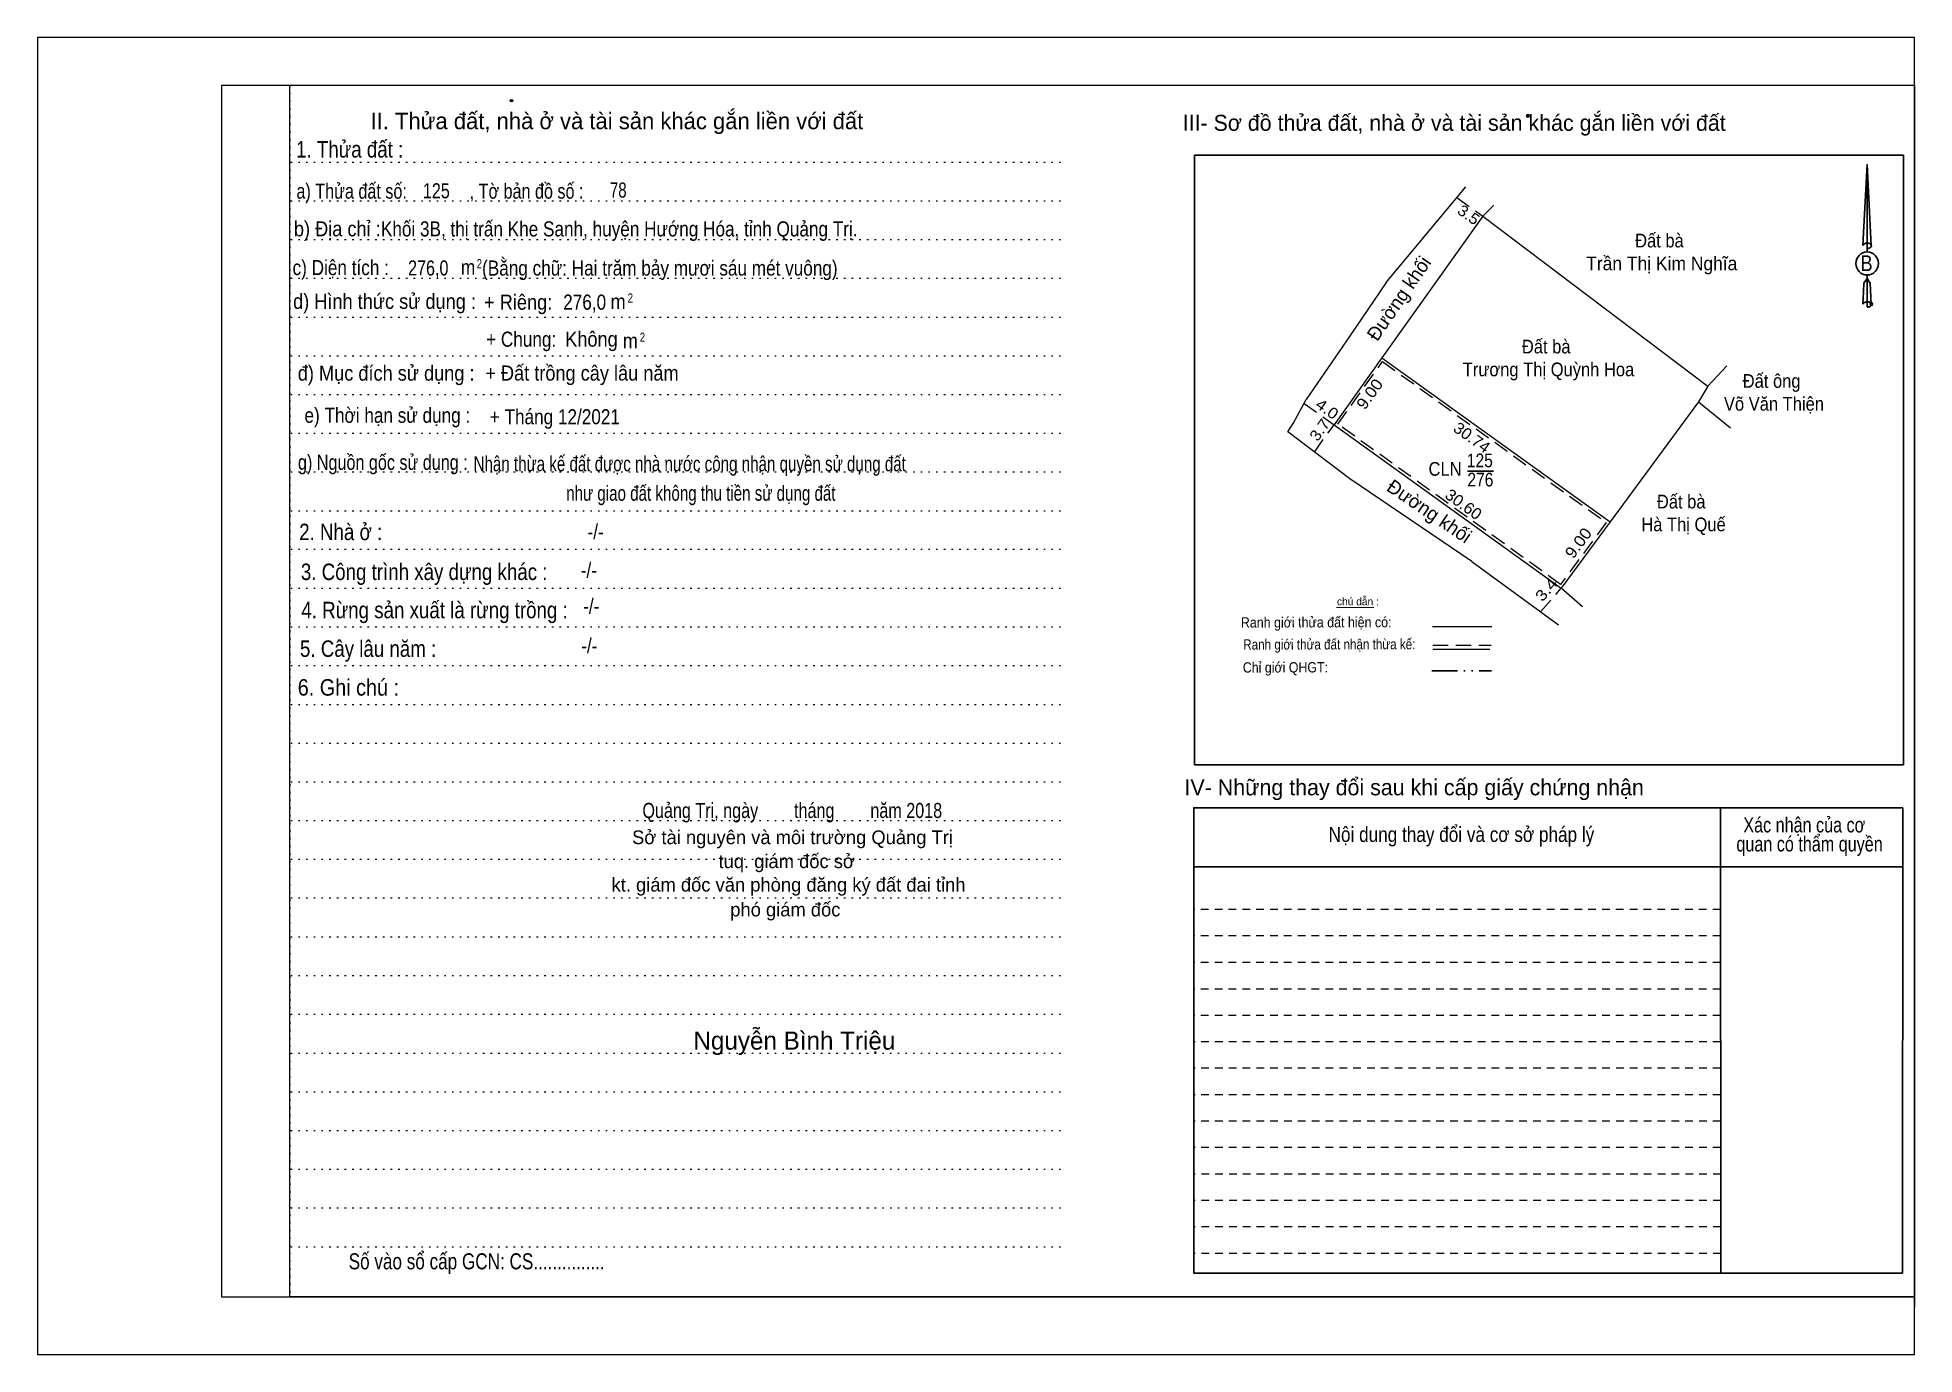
# Model space of a CAD drawing. Header units: metres. Extents: x 550494 to 551512, y 1838712 to 1838862.
# Drawn here: x 550717 to 550922.2, y 1838715 to 1838859 of the extents above; entities that cross this region are included whole.
import ezdxf
from ezdxf.enums import TextEntityAlignment as Align

# ---------------------------------------------------------------- set-up
doc = ezdxf.new("R2010")
doc.units = ezdxf.units.M
doc.header["$LTSCALE"] = 0.56
doc.header["$PDMODE"] = 32
doc.header["$PDSIZE"] = 0.28
for name, pattern in [('DASH_DOUBLE_DOT', [9.2, 5, -1.2, 0.3, -1.2, 0.3, -1.2]), ('DOTTED', [1.5, 0.3, -1.2]), ('MEDIUM_DASHED', [4.5, 3, -1.5]), ('SHORT_DASHED', [2.7, 1.5, -1.2])]:
    doc.linetypes.add(name, pattern=pattern)
for name, color, linetype, lineweight in [('1', 7, 'DOTTED', 13), ('10', 7, 'Continuous', 13), ('18', 7, 'Continuous', 25), ('2', 7, 'SHORT_DASHED', 13), ('28', 7, 'Continuous', 25), ('5', 7, 'Continuous', 13), ('55', 7, 'Continuous', 13)]:
    doc.layers.add(name, color=color, linetype=linetype, lineweight=lineweight)

msp = doc.modelspace()

# ---------------------------------------------------------------- texts
at = {"layer": '10'}
for s, height, rotation, width, p in [('3.5', 1.2, 324.538, 1.1, (550873.1519, 1838839.1551)), ('9.00', 1.25, 54.492, 1.1, (550863.1852, 1838819.687)), ('4.0', 1.2, 324.495, 1.15, (550857.6865, 1838817.9263)), ('3.7', 1.2, 54.19, 1.1, (550857.7001, 1838815.7789)), ('30.74', 1.25, 324.267, 1.05, (550873.49, 1838814.7862)), ('30.60', 1.25, 324.269, 1.05, (550872.58, 1838807.4863)), ('9.00', 1.25, 53.626, 1.1, (550885.998, 1838803.3944)), ('3.4', 1.2, 48.798, 1.2, (550882.446, 1838798.2648))]:
    msp.add_text(s, height=height, rotation=rotation, dxfattribs=dict(at, width=width)).set_placement(p, align=Align.CENTER)
for s, width, p in [('Đất bà ', 0.9, (550894.61, 1838836.08)), ('Trần Thị Kim Nghĩa', 0.95, (550894.615, 1838833.58)), ('Đất bà ', 0.9, (550882.23, 1838824.49)), ('Trương Thị Quỳnh Hoa', 0.9, (550882.23, 1838821.99)), ('Đất ông ', 0.9, (550906.875, 1838820.73)), ('Võ Văn Thiện', 0.9, (550906.88, 1838818.23)), ('125', 0.85, (550874.725, 1838812.04)), ('276', 0.85, (550874.78, 1838809.94)), ('Đất bà ', 0.9, (550896.99, 1838807.54)), ('Hà Thị Quế', 0.9, (550896.99, 1838805.04))]:
    msp.add_text(s, height=1.5, dxfattribs=dict(at, width=width)).set_placement(p, align=Align.CENTER)
for rotation, p in [(55.538, (550866.4973, 1838830.0807)), (325.886, (550868.7844, 1838806.6113))]:
    msp.add_text('Đường khối', height=1.5, rotation=rotation, dxfattribs=at).set_placement(p, align=Align.CENTER)
for p in [(550854.3149, 1838816.83), (550854.3149, 1838816.83), (550854.3149, 1838816.83), (550873.8649, 1838801.72), (550873.8649, 1838801.72), (550873.8649, 1838801.72), (550883.6249, 1838798.82), (550883.6249, 1838798.82), (550883.6249, 1838798.82)]:
    msp.add_text('D', height=0.01, dxfattribs=at).set_placement(p, align=Align.CENTER)
at = {"layer": '10', "width": 0.9}
msp.add_text('CLN ', height=1.5, dxfattribs=at).set_placement((550873.23, 1838811.11), align=Align.RIGHT)
at = {"layer": '18'}
for s, height, p in [('II. Thửa đất, nhà ở và tài sản khác gắn liền với đất', 1.8, (550780.38, 1838849.01)), ('Sở tài nguyên và môi trường Quảng Trị', 1.5, (550799.58, 1838770.83)), ('tuq. giám đốc sở', 1.5, (550798.95, 1838768.21)), ('kt. giám đốc văn phòng đăng ký đất đai tỉnh', 1.5, (550799.145, 1838765.65)), ('phó giám đốc', 1.5, (550798.795, 1838762.93)), ('Nguyễn Bình Triệu', 1.98, (550799.785, 1838748.36))]:
    msp.add_text(s, height=height, dxfattribs=at).set_placement(p, align=Align.CENTER)
for s, height, width, p in [('1. Thửa đất :', 1.8, 0.85, (550751.165, 1838845.91)), ('a) Thửa đất số:              , Tờ bản đồ số : ', 1.65, 0.8, (550761.28, 1838841.41)), ('125', 1.65, 0.8, (550760.64, 1838841.45)), ('78', 1.65, 0.75, (550780.525, 1838841.53)), ('b) Địa chỉ : ', 1.65, 0.9, (550750.09, 1838837.29)), (' Khối 3B, thị trấn Khe Sanh, huyện Hướng Hóa, tỉnh Quảng Trị.', 1.65, 0.85, (550780.375, 1838837.28)), ('c) Diện tích :                                                   ', 1.65, 0.85, (550763.475, 1838833.05)), ('276,0', 1.65, 0.8, (550759.755, 1838833.01)), (' m', 1.65, 0.85, (550763.845, 1838833.09)), ('2', 1, 0.75, (550765.345, 1838833.81)), ('(Bằng chữ: Hai trăm bảy mươi sáu mét vuông)', 1.65, 0.85, (550785.075, 1838833)), ('B', 1.728, 0.85, (550917.005, 1838833.49)), ('d) Hình thức sử dụng :', 1.65, 0.9, (550754.975, 1838829.36)), ('+ Riêng: ', 1.65, 0.9, (550769.865, 1838829.27)), ('276,0', 1.65, 0.85, (550776.855, 1838829.27)), (' m', 1.65, 0.9, (550780.235, 1838829.33)), ('2', 1, 0.8, (550781.85, 1838830.05)), ('       + Chung:', 1.65, 0.85, (550768.09, 1838825.22)), ('Không', 1.65, 0.9, (550777.6, 1838825.23)), (' m', 1.65, 0.9, (550781.575, 1838825.04)), ('2', 1, 0.8, (550783.17, 1838825.76)), ('đ) Mục đích sử dụng :', 1.65, 0.9, (550755.155, 1838821.51)), ('+ Đất trồng cây lâu năm', 1.65, 0.9, (550776.56, 1838821.52)), ('e) Thời hạn sử dụng :', 1.65, 0.85, (550755.285, 1838816.9)), ('+ Tháng 12/2021', 1.65, 0.85, (550773.595, 1838816.74)), ('g) Nguồn gốc sử dụng :', 1.65, 0.8, (550754.79, 1838811.76)), ('Nhận thừa kế đất được nhà nước công nhận quyền sử dụng đất', 1.65, 0.75, (550788.34, 1838811.6)), ('như giao đất không thu tiền sử dụng đất', 1.65, 0.75, (550789.56, 1838808.38)), ('2. Nhà ở :', 1.8, 0.85, (550750.185, 1838804.07)), ('3. Công trình xây dựng khác :', 1.8, 0.85, (550759.31, 1838799.71)), ('4. Rừng sản xuất là rừng trồng :', 1.8, 0.85, (550760.445, 1838795.53)), ('5. Cây lâu năm :', 1.8, 0.85, (550753.18, 1838791.31)), ('6. Ghi chú :', 1.8, 0.9, (550751.025, 1838787.07)), ('Quảng Trị, ngày        tháng        năm 2018', 1.65, 0.8, (550799.555, 1838773.69)), ('Số vào sổ cấp GCN: CS...............', 1.75, 0.8, (550765.05, 1838724.34))]:
    msp.add_text(s, height=height, dxfattribs=dict(at, width=width)).set_placement(p, align=Align.CENTER)
at = {"layer": '28'}
for s, p in [('III- Sơ đồ thửa đất, nhà ở và tài sản khác gắn liền với đất', (550871.92, 1838848.83)), ('IV- Những thay đổi sau khi cấp giấy chứng nhận', (550867.545, 1838776.17))]:
    msp.add_text(s, height=1.75, dxfattribs=at).set_placement(p, align=Align.CENTER)
for s, width, p in [('-/-', 0.85, (550778.055, 1838804.17)), ('-/-', 0.85, (550777.315, 1838799.97)), ('-/-', 0.85, (550777.575, 1838796.03)), ('-/-', 0.85, (550777.365, 1838791.71)), ('Nội dung thay đổi và cơ sở pháp lý', 0.85, (550872.71, 1838771.07)), ('Xác nhận của cơ', 0.8, (550910.195, 1838772.11)), (' quan có thẩm quyền', 0.8, (550910.525, 1838770.03))]:
    msp.add_text(s, height=1.65, dxfattribs=dict(at, width=width)).set_placement(p, align=Align.CENTER)
at = {"layer": '55'}
msp.add_text('chú dẫn :', height=0.8323, rotation=359.976, dxfattribs=at).set_placement((550861.3948, 1838796.9488), align=Align.CENTER)
for s, height, width, p in [('Ranh giới thửa đất hiện có:', 1.13, 0.9, (550856.8338, 1838794.5276)), ('Ranh giới thửa đất nhận thừa kế:', 1.12, 0.85, (550858.2688, 1838792.121)), ('Chỉ giới QHGT:', 1.125, 0.9, (550853.4688, 1838789.6004))]:
    msp.add_text(s, height=height, rotation=0.127, dxfattribs=dict(at, width=width)).set_placement(p, align=Align.CENTER)

# ---------------------------------------------------------------- linework, layer by layer
at = {"layer": '1', "linetype": 'Continuous'}
for p, q in [((550737.14, 1838853.83), (550922.24, 1838853.83)), ((550737.14, 1838853.83), (550737.14, 1838721.33)), ((550922.24, 1838853.83), (550922.24, 1838720.21)), ((550737.14, 1838721.33), (550922.24, 1838721.33))]:
    msp.add_line(p, q, dxfattribs=at)
at = {"layer": '1'}
for p, q in [((550744.64, 1838853.83), (550744.64, 1838721.33)), ((550744.64, 1838853.83), (550744.64, 1838721.33)), ((550744.72, 1838845.41), (550829.26, 1838845.41)), ((550744.72, 1838841.19), (550829.26, 1838841.19)), ((550744.72, 1838836.95), (550829.26, 1838836.95)), ((550744.72, 1838832.71), (550829.26, 1838832.71)), ((550744.72, 1838828.47), (550829.26, 1838828.47)), ((550744.72, 1838824.23), (550829.26, 1838824.23)), ((550744.72, 1838820.01), (550829.26, 1838820.01)), ((550744.72, 1838815.77), (550829.26, 1838815.77)), ((550744.72, 1838811.53), (550829.26, 1838811.53)), ((550744.72, 1838807.29), (550829.26, 1838807.29)), ((550744.72, 1838803.07), (550829.26, 1838803.07)), ((550744.72, 1838798.83), (550829.26, 1838798.83)), ((550744.72, 1838794.59), (550829.26, 1838794.59)), ((550744.72, 1838790.35), (550829.26, 1838790.35)), ((550744.72, 1838786.11), (550829.26, 1838786.11)), ((550744.72, 1838781.89), (550829.26, 1838781.89)), ((550744.72, 1838777.65), (550829.26, 1838777.65)), ((550744.72, 1838773.41), (550829.26, 1838773.41)), ((550744.72, 1838769.19), (550829.26, 1838769.19)), ((550744.72, 1838764.95), (550829.26, 1838764.95)), ((550744.72, 1838760.69), (550829.26, 1838760.69)), ((550744.72, 1838756.47), (550829.26, 1838756.47)), ((550744.72, 1838752.25), (550829.26, 1838752.25)), ((550744.72, 1838747.99), (550829.26, 1838747.99)), ((550744.72, 1838743.75), (550829.26, 1838743.75)), ((550744.72, 1838739.53), (550829.26, 1838739.53)), ((550744.72, 1838735.29), (550829.26, 1838735.29)), ((550744.72, 1838731.05), (550829.26, 1838731.05)), ((550744.72, 1838726.81), (550829.26, 1838726.81))]:
    msp.add_line(p, q, dxfattribs=at)
at = {"layer": '1', "linetype": 'Continuous'}
for points in [[(550717.04, 1838715.03), (550922.24, 1838715.03), (550922.24, 1838859.03), (550717.04, 1838859.03)], [(550744.64, 1838853.83), (550922.24, 1838853.83), (550922.24, 1838721.33), (550744.64, 1838721.33)]]:
    msp.add_lwpolyline(points, close=True, dxfattribs=at)
at = {"layer": '10'}
for p, q in [((550864.49, 1838832.23), (550873.18, 1838842.71)), ((550876.26, 1838840.71), (550875.05, 1838839.5)), ((550864.01, 1838824.02), (550888.96, 1838806.07)), ((550899.66, 1838820.91), (550901.71, 1838823.15)), ((550854.31, 1838816.83), (550855.72, 1838819.44)), ((550898.63, 1838819.18), (550902.14, 1838816.37)), ((550858.78, 1838816.69), (550883.62, 1838798.82)), ((550873.86, 1838801.72), (550883.34, 1838794.82)), ((550885.96, 1838796.77), (550883.62, 1838798.82))]:
    msp.add_line(p, q, dxfattribs=at)
at = {"layer": '10', "linetype": 'MEDIUM_DASHED'}
for p, q in [((550872.2, 1838841.53), (550875.05, 1838839.5)), ((550855.5, 1838819.03), (550858.78, 1838816.69)), ((550856.63, 1838813.71), (550858.78, 1838816.69)), ((550881.37, 1838796.25), (550883.62, 1838798.82))]:
    msp.add_line(p, q, dxfattribs=at)
at = {"layer": '10', "lineweight": 25}
msp.add_line((550873.38, 1838811.61), (550876.22, 1838811.61), dxfattribs=at)
at = {"layer": '10'}
for points in [[(550875.05, 1838839.5), (550864.01, 1838824.02), (550858.78, 1838816.69)], [(550875.05, 1838839.5), (550899.66, 1838820.91), (550898.63, 1838819.18)], [(550864.49, 1838832.23), (550860.53, 1838826.46), (550855.72, 1838819.44)], [(550898.63, 1838819.18), (550888.96, 1838806.07), (550883.62, 1838798.82)], [(550873.86, 1838801.72), (550860.5, 1838810.77), (550853.74, 1838815.9), (550854.31, 1838816.83)]]:
    msp.add_lwpolyline(points, dxfattribs=at)
at = {"layer": '10', "linetype": 'MEDIUM_DASHED'}
msp.add_lwpolyline([(550864.08, 1838823.6), (550888.54, 1838806), (550883.55, 1838799.24), (550859.2, 1838816.76)], close=True, dxfattribs=at)
at = {"layer": '18'}
for p, q in [((550917.06, 1838845.13), (550917.52, 1838836.27)), ((550917.06, 1838845.13), (550917.52, 1838836.27)), ((550917.06, 1838845.13), (550917.52, 1838836.27)), ((550916.68, 1838837.67), (550916.6, 1838836.29)), ((550917.06, 1838836.57), (550917.06, 1838836.23)), ((550917.06, 1838836.23), (550917.06, 1838835.97)), ((550917.52, 1838836.27), (550917.52, 1838836.29)), ((550917.06, 1838835.97), (550917.06, 1838835.63)), ((550917.06, 1838835.97), (550917.06, 1838835.63)), ((550917.06, 1838835.97), (550917.06, 1838835.63)), ((550917.06, 1838832.67), (550917.06, 1838833.07)), ((550917.06, 1838832.67), (550917.06, 1838833.07)), ((550917.06, 1838832.67), (550917.06, 1838833.07)), ((550917.06, 1838832.67), (550917.4, 1838832.17)), ((550917.06, 1838832.67), (550917.4, 1838832.17)), ((550917.06, 1838832.67), (550917.4, 1838832.17)), ((550917.4, 1838832.17), (550917.52, 1838829.87)), ((550917.4, 1838832.17), (550917.52, 1838829.87)), ((550917.4, 1838832.17), (550917.52, 1838829.87)), ((550917.06, 1838830.17), (550917.06, 1838829.83)), ((550917.06, 1838829.83), (550917.06, 1838829.57))]:
    msp.add_line(p, q, dxfattribs=at)
for points in [[(550917.06, 1838836.57), (550917.06, 1838845.13), (550916.68, 1838837.67)], [(550917.06, 1838830.17), (550917.06, 1838832.67), (550916.72, 1838832.17), (550916.68, 1838831.23), (550916.6, 1838829.87)]]:
    msp.add_lwpolyline(points, dxfattribs=at)
for centre, start_param, end_param in [((550917.074, 1838836.2632), 1.57079633, 3.07445202), ((550917.074, 1838836.2632), 0.06714063, 1.57079633), ((550917.074, 1838836.2632), 4.71238898, 6.28318531), ((550917.074, 1838829.8427), 1.57079633, 2.49106941), ((550917.074, 1838829.8427), 0.06714063, 1.57079633), ((550917.074, 1838829.8427), 2.49106941, 3.07427841), ((550917.074, 1838829.8427), 4.71238898, 6.28318531)]:
    msp.add_ellipse(centre, major_axis=(0.4535, 0), ratio=0.655448, start_param=start_param, end_param=end_param, dxfattribs=at)
msp.add_ellipse((550917.0736, 1838834.3247), major_axis=(0, 1.258), ratio=0.983453, dxfattribs=at)
msp.add_point((550917.52, 1838829.87), dxfattribs=at)
at = {"layer": '2'}
for p, q in [((550901.02, 1838760.79), (550843.44, 1838760.79)), ((550901.02, 1838757.89), (550843.44, 1838757.89)), ((550901.02, 1838754.99), (550843.44, 1838754.99)), ((550901.02, 1838752.11), (550843.44, 1838752.11)), ((550901.04, 1838749.21), (550843.44, 1838749.21)), ((550901.04, 1838746.33), (550843.44, 1838746.33)), ((550901.04, 1838743.43), (550843.44, 1838743.43)), ((550901.04, 1838740.53), (550843.44, 1838740.53)), ((550901.04, 1838737.65), (550843.44, 1838737.65)), ((550901.06, 1838734.75), (550843.44, 1838734.75)), ((550901.06, 1838731.85), (550843.44, 1838731.85)), ((550901.06, 1838728.97), (550843.44, 1838728.97)), ((550901.06, 1838726.07), (550843.44, 1838726.07))]:
    msp.add_line(p, q, dxfattribs=at)
at = {"layer": '28'}
for p, q in [((550843.52, 1838846.15), (550843.52, 1838779.51)), ((550921.04, 1838779.51), (550843.52, 1838779.51)), ((550901.02, 1838774.81), (550901.06, 1838723.93)), ((550920.96, 1838774.81), (550920.92, 1838723.93)), ((550920.96, 1838768.35), (550843.44, 1838768.35)), ((550920.92, 1838723.93), (550843.44, 1838723.93))]:
    msp.add_line(p, q, dxfattribs=at)
at = {"layer": '28', "linetype": 'SHORT_DASHED', "lineweight": 13}
msp.add_line((550901.02, 1838763.67), (550843.44, 1838763.67), dxfattribs=at)
at = {"layer": '28'}
for points in [[(550921.04, 1838779.51), (550921.04, 1838846.15), (550843.52, 1838846.15)], [(550920.96, 1838774.81), (550843.44, 1838774.81), (550843.44, 1838723.93)]]:
    msp.add_lwpolyline(points, dxfattribs=at)
msp.add_point((550879.98, 1838850.47), dxfattribs=at)
at = {"layer": '5'}
msp.add_point((550768.86, 1838852.13), dxfattribs=at)
at = {"layer": '55'}
for p, q in [((550859.07, 1838796.73), (550863.14, 1838796.71)), ((550869.53, 1838794.63), (550876.03, 1838794.63)), ((550869.59, 1838792.15), (550875.83, 1838792.15)), ((550869.59, 1838792.15), (550875.83, 1838792.15))]:
    msp.add_line(p, q, dxfattribs=at)
at = {"layer": '55', "linetype": 'MEDIUM_DASHED'}
msp.add_line((550869.57, 1838792.59), (550875.97, 1838792.59), dxfattribs=at)
at = {"layer": '55', "linetype": 'DASH_DOUBLE_DOT', "lineweight": 25}
msp.add_line((550869.49, 1838789.77), (550875.99, 1838789.77), dxfattribs=at)

msp.set_redraw_order([(e.dxf.handle, doc.entitydb.next_handle()) for e in msp.query("TEXT MTEXT ATTDEF DIMENSION ARC_DIMENSION")])  # texts and dimensions are drawn at this point

doc.saveas('drawing.dxf')
